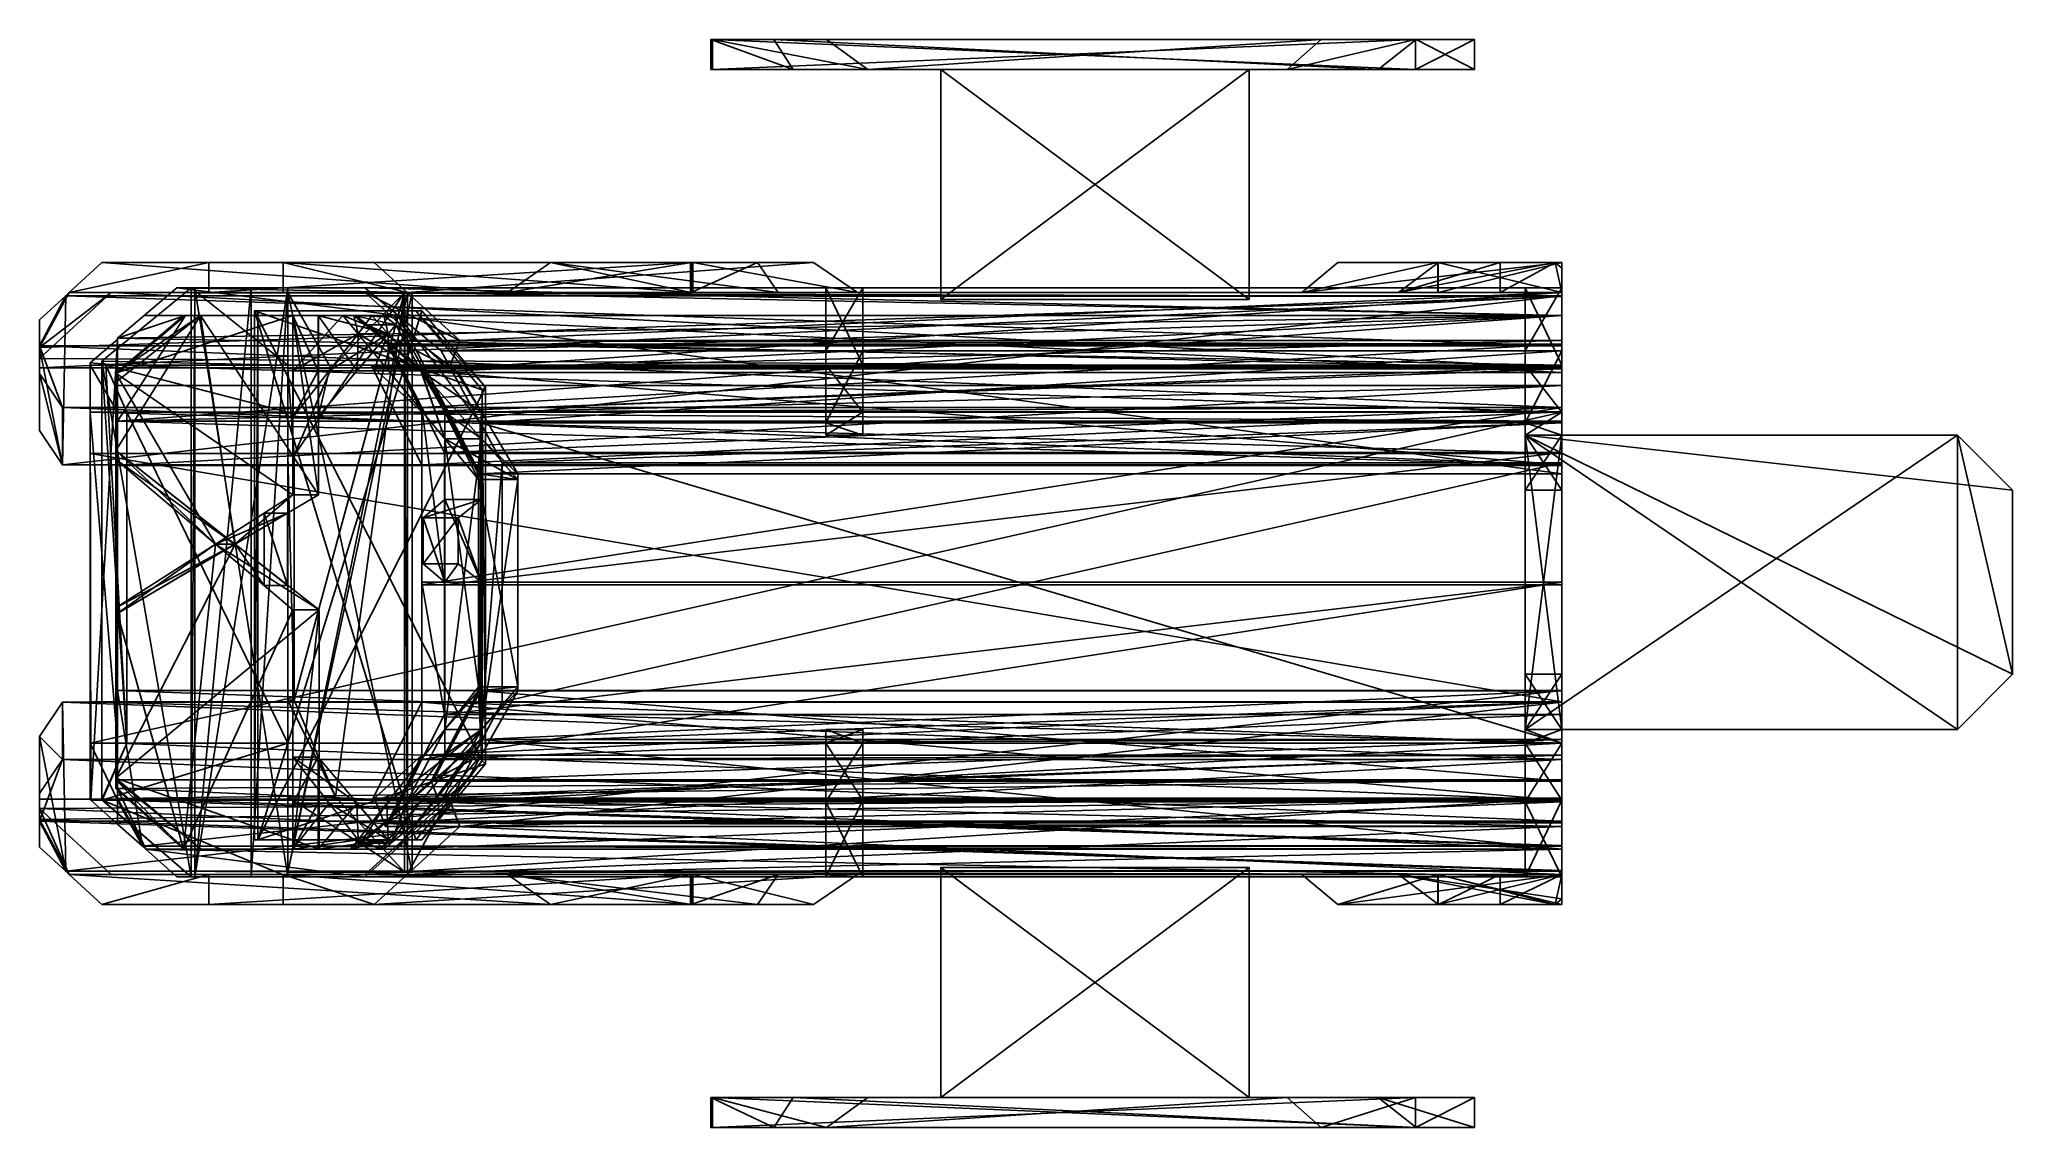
# Model space of a CAD drawing. Extents: x -398 to 460, y -241 to 232.
import ezdxf

# ---------------------------------------------------------------- set-up
doc = ezdxf.new("R2010")
doc.units = 0

msp = doc.modelspace()

# ---------------------------------------------------------------- meshes
at = {"layer": 'OBJECT000', "color": 50}
mesh = msp.add_polyface(dxfattribs=at)
corners = [(-6, 218.967285, -34), (128, 218.967285, -34), (128, 118.967285, -34), (-6, 118.967285, -34), (-6, 118.967285, -44), (128, 118.967285, -44), (128, 218.967285, -44), (-6, 218.967285, -44)]
mesh.append_faces([[corners[k] for k in face] for face in [(1, 3, 0), (5, 7, 4), (7, 3, 4), (1, 5, 2), (4, 2, 5), (0, 6, 1)]], dxfattribs={"vtx0": -1})
mesh.append_faces([[corners[k] for k in face] for face in [(1, 2, 3), (5, 6, 7), (7, 0, 3), (1, 6, 5), (4, 3, 2), (0, 7, 6)]], dxfattribs={"vtx2": -1})
at = {"layer": 'OBJECT001', "color": 50}
mesh = msp.add_polyface(dxfattribs=at)
corners = [(226, 231.999878, -14.600159), (200.442383, 231.999878, 13.833374), (-105.392548, 231.999878, 13.833374), (-105.999023, 231.999878, 13.276917), (-78.711029, 231.999878, -39.667419), (200.672852, 231.999878, -39.667419), (-70.293518, 218.967285, -55.999023), (184.171875, 218.967285, -55.999023), (-105.998993, 218.967285, 13.276855), (-105.392548, 218.967285, 13.833374), (200.442383, 218.967285, 13.833374), (226, 218.967285, -14.600159)]
mesh.append_faces([[corners[k] for k in face] for face in [(1, 5, 0), (4, 7, 5), (9, 6, 8), (9, 1, 10), (8, 2, 9), (6, 3, 8), (0, 10, 1), (5, 11, 0)]], dxfattribs={"vtx0": -1})
mesh.append_faces([[corners[k] for k in face] for face in [(1, 3, 4), (1, 4, 5), (9, 11, 7), (9, 7, 6)]], dxfattribs={"vtx0": -1, "vtx2": -1})
mesh.append_faces([[corners[k] for k in face] for face in [(1, 2, 3), (4, 6, 7), (9, 10, 11), (9, 2, 1), (8, 3, 2), (6, 4, 3), (0, 11, 10), (5, 7, 11)]], dxfattribs={"vtx2": -1})
at = {"layer": 'OBJECT002', "color": 50}
mesh = msp.add_polyface(dxfattribs=at)
corners = [(159.399597, 231.999878, 59.494568), (-55.707611, 231.999878, 59.494568), (-105.268829, 231.999878, 13.94751), (200.339844, 231.999878, 13.94751), (144.564087, 218.967285, 75.99939), (-37.750458, 218.967285, 75.99939), (200.339844, 218.967285, 13.94751), (-105.268829, 218.967285, 13.94751)]
mesh.append_faces([[corners[k] for k in face] for face in [(1, 3, 0), (5, 0, 4), (4, 7, 5), (2, 6, 3), (2, 5, 7), (4, 3, 6)]], dxfattribs={"vtx0": -1})
mesh.append_faces([[corners[k] for k in face] for face in [(1, 2, 3), (5, 1, 0), (4, 6, 7), (2, 7, 6), (2, 1, 5), (4, 0, 3)]], dxfattribs={"vtx2": -1})
at = {"layer": 'OBJECT003', "color": 50}
mesh = msp.add_polyface(dxfattribs=at)
corners = [(-114.642853, 134.967285, 13.357178), (-175.704102, 134.967285, -47.704163), (-85.719086, 134.967285, -47.704163), (-194.539917, 121.934692, -66.539917), (-76.796875, 121.934692, -66.539917), (-114.642853, 121.934692, 13.357178)]
mesh.append_faces([[corners[k] for k in face] for face in [(1, 2, 0), (4, 3, 5)]])
mesh.append_faces([[corners[k] for k in face] for face in [(1, 4, 2), (3, 0, 5), (2, 5, 0)]], dxfattribs={"vtx0": -1})
mesh.append_faces([[corners[k] for k in face] for face in [(1, 3, 4), (3, 1, 0), (2, 4, 5)]], dxfattribs={"vtx2": -1})
at = {"layer": 'OBJECT004', "color": 50}
mesh = msp.add_polyface(dxfattribs=at)
corners = [(-61.340881, 134.967285, 66.659119), (-252.389114, 134.967285, 66.659119), (-292, 134.967285, 14.131653), (-113.868347, 134.967285, 14.131653), (-42.301941, 121.934692, 85.698059), (-238.030426, 121.934692, 85.698059), (-292, 121.934692, 14.131653), (-113.868347, 121.934692, 14.131653)]
mesh.append_faces([[corners[k] for k in face] for face in [(1, 3, 0), (5, 0, 4), (2, 5, 6), (6, 4, 7), (2, 7, 3), (4, 3, 7)]], dxfattribs={"vtx0": -1})
mesh.append_faces([[corners[k] for k in face] for face in [(1, 2, 3), (5, 1, 0), (2, 1, 5), (6, 5, 4), (2, 6, 7), (4, 0, 3)]], dxfattribs={"vtx2": -1})
at = {"layer": 'OBJECT005', "color": 50}
mesh = msp.add_polyface(dxfattribs=at)
corners = [(-114.642853, 134.967285, 13.357117), (-114.947357, 134.967285, 14), (-324.360596, 134.967285, 14), (-370.891876, 134.967285, -47.704163), (-175.704132, 134.967285, -47.704163), (-385.09433, 121.934692, -66.539917), (-194.539886, 121.934692, -66.539917), (-324.359161, 121.934692, 14), (-114.947357, 121.934692, 14), (-114.642853, 121.934692, 13.357178)]
mesh.append_faces([[corners[k] for k in face] for face in [(1, 4, 0), (3, 6, 4), (5, 2, 7), (9, 7, 8), (7, 1, 8), (4, 9, 0), (8, 0, 9)]], dxfattribs={"vtx0": -1})
mesh.append_faces([[corners[k] for k in face] for face in [(1, 3, 4), (9, 5, 7)]], dxfattribs={"vtx0": -1, "vtx2": -1})
mesh.append_faces([[corners[k] for k in face] for face in [(1, 2, 3), (3, 5, 6), (5, 3, 2), (9, 6, 5), (7, 2, 1), (4, 6, 9), (8, 1, 0)]], dxfattribs={"vtx2": -1})
at = {"layer": 'OBJECT006', "color": 50}
mesh = msp.add_polyface(dxfattribs=at)
corners = [(264, 134.967285, 66.662537), (166.670105, 134.967285, 66.662537), (210.065186, 134.967285, 14.131653), (264, 134.967285, 14.131653), (264, 121.934692, 85.698059), (150.945068, 121.934692, 85.698059), (264, 121.934692, 14.131653), (210.065186, 121.934692, 14.131653)]
mesh.append_faces([[corners[k] for k in face] for face in [(1, 3, 0), (5, 0, 4), (4, 7, 5), (2, 6, 3), (4, 3, 6), (2, 5, 7)]], dxfattribs={"vtx0": -1})
mesh.append_faces([[corners[k] for k in face] for face in [(1, 2, 3), (5, 1, 0), (4, 6, 7), (2, 7, 6), (4, 0, 3), (2, 1, 5)]], dxfattribs={"vtx2": -1})
at = {"layer": 'OBJECT007', "color": 50}
mesh = msp.add_polyface(dxfattribs=at)
corners = [(237.263428, 134.967285, -18.793274), (210.417603, 134.967285, -47.704163), (261.146362, 134.967285, -47.704163), (264, 132.577881, -51.158569), (192.927246, 121.934692, -66.539917), (264, 121.934692, -66.539917), (237.263428, 121.934692, -18.793274), (264, 121.934692, -51.158569)]
mesh.append_faces([[corners[k] for k in face] for face in [(1, 2, 0), (5, 7, 3)]])
mesh.append_faces([[corners[k] for k in face] for face in [(2, 5, 3), (7, 4, 6), (2, 6, 0), (4, 0, 6)]], dxfattribs={"vtx0": -1})
mesh.append_faces([[corners[k] for k in face] for face in [(2, 4, 5), (2, 7, 6)]], dxfattribs={"vtx0": -1, "vtx2": -1})
mesh.append_faces([[corners[k] for k in face] for face in [(2, 1, 4), (7, 5, 4), (2, 3, 7), (4, 1, 0)]], dxfattribs={"vtx2": -1})
at = {"layer": 'OBJECT008', "color": 50}
mesh = msp.add_polyface(dxfattribs=at)
corners = [(210.173889, 134.967285, 14), (261.146912, 134.967285, -47.704163), (264, 134.967285, -47.704163), (264, 134.967285, 14), (264, 132.578247, -51.157898), (210.173889, 121.934692, 14), (264, 121.934692, 14), (264, 121.934692, -51.157898)]
mesh.append_faces([[corners[k] for k in face] for face in [(2, 1, 4), (6, 7, 5)]])
mesh.append_faces([[corners[k] for k in face] for face in [(1, 3, 0), (2, 6, 3), (5, 3, 6), (7, 0, 5)]], dxfattribs={"vtx0": -1})
mesh.append_faces([[corners[k] for k in face] for face in [(2, 7, 6), (7, 1, 0)]], dxfattribs={"vtx0": -1, "vtx2": -1})
mesh.append_faces([[corners[k] for k in face] for face in [(1, 2, 3), (2, 4, 7), (5, 0, 3), (7, 4, 1)]], dxfattribs={"vtx2": -1})
at = {"layer": 'OBJECT009', "color": 50}
mesh = msp.add_polyface(dxfattribs=at)
corners = [(264, 101.187134, 116), (-215.185547, 101.187134, 116), (-238.037155, 121.934692, 85.697266), (264, 121.934692, 85.697266), (-219.926056, 88.793579, 109.714233), (-256.436462, 121.934692, 61.29895), (264, 121.934692, 61.29895), (264, 88.793823, 109.714355)]
mesh.append_faces([[corners[k] for k in face] for face in [(1, 3, 0), (5, 1, 4), (2, 6, 3), (6, 4, 7), (4, 0, 7), (0, 6, 7)]], dxfattribs={"vtx0": -1})
mesh.append_faces([[corners[k] for k in face] for face in [(1, 2, 3), (5, 2, 1), (2, 5, 6), (6, 5, 4), (4, 1, 0), (0, 3, 6)]], dxfattribs={"vtx2": -1})
at = {"layer": 'OBJECT010', "color": 50}
mesh = msp.add_polyface(dxfattribs=at)
corners = [(264, 98.852661, -99.884216), (-398, 98.852661, -99.884216), (-398, 86.814575, -108), (-388, 71.981567, -118), (264, 71.981567, -118), (264, 120.594482, -68.481567), (-386.568787, 120.594482, -68.481567), (-398, 110.098999, -83.640045), (-398, 98.098999, -83.640381), (-388, 47.109863, -118), (264, 47.109863, -118), (-398, 61.949829, -108)]
mesh.append_faces([[corners[k] for k in face] for face in [(7, 6, 8)]])
mesh.append_faces([[corners[k] for k in face] for face in [(1, 4, 0), (6, 0, 5), (3, 10, 4), (11, 7, 8), (9, 5, 10), (0, 10, 5), (9, 2, 11)]], dxfattribs={"vtx0": -1})
mesh.append_faces([[corners[k] for k in face] for face in [(1, 3, 4), (6, 1, 0), (11, 1, 7), (9, 8, 6), (9, 6, 5)]], dxfattribs={"vtx0": -1, "vtx2": -1})
mesh.append_faces([[corners[k] for k in face] for face in [(1, 2, 3), (6, 7, 1), (3, 9, 10), (11, 2, 1), (9, 11, 8), (0, 4, 10), (9, 3, 2)]], dxfattribs={"vtx2": -1})
at = {"layer": 'OBJECT011', "color": 50}
mesh = msp.add_polyface(dxfattribs=at)
corners = [(264, 101.186646, 115.868408), (264, 99.585205, 118.207153), (-245.781693, 99.585205, 118.207153), (-247.545395, 101.186646, 115.868408), (264, 71.976563, 136.818237), (-231.751251, 71.976563, 136.818237), (-231.750793, 70.151123, 136.818237), (-252.288666, 88.793701, 109.583496), (264, 70.151123, 136.818237), (264, 88.793091, 109.58313)]
mesh.append_faces([[corners[k] for k in face] for face in [(1, 3, 0), (5, 1, 4), (6, 2, 5), (6, 4, 8), (6, 9, 7), (8, 0, 9), (3, 9, 0)]], dxfattribs={"vtx0": -1})
mesh.append_faces([[corners[k] for k in face] for face in [(6, 3, 2), (8, 1, 0)]], dxfattribs={"vtx0": -1, "vtx2": -1})
mesh.append_faces([[corners[k] for k in face] for face in [(1, 2, 3), (5, 2, 1), (6, 7, 3), (6, 5, 4), (6, 8, 9), (8, 4, 1), (3, 7, 9)]], dxfattribs={"vtx2": -1})
at = {"layer": 'OBJECT012', "color": 50}
mesh = msp.add_polyface(dxfattribs=at)
corners = [(264, -5.032715, 150), (-221.804977, -5.032715, 150), (-221.804977, 52.429688, 150), (264, 52.429688, 150), (-231.745636, 71.97937, 136.818237), (264, 71.97937, 136.818237), (-231.747498, -5.032715, 136.818237), (264, -5.032715, 136.818237)]
mesh.append_faces([[corners[k] for k in face] for face in [(1, 3, 0), (2, 5, 3), (4, 1, 6), (5, 6, 7), (3, 7, 0), (6, 0, 7)]], dxfattribs={"vtx0": -1})
mesh.append_faces([[corners[k] for k in face] for face in [(1, 2, 3), (2, 4, 5), (4, 2, 1), (5, 4, 6), (3, 5, 7), (6, 1, 0)]], dxfattribs={"vtx2": -1})
at = {"layer": 'OBJECT013', "color": 50}
mesh = msp.add_polyface(dxfattribs=at)
corners = [(-253.476089, 89.867065, 108), (-231.750381, 70.148682, 136.816406), (-231.750381, 47.131714, 136.816406), (264, 47.128906, 136.818237), (264, 70.148682, 136.818237), (264, 89.867554, 108)]
mesh.append_faces([[corners[k] for k in face] for face in [(1, 2, 0), (4, 5, 3)]])
mesh.append_faces([[corners[k] for k in face] for face in [(2, 4, 3), (1, 5, 4), (0, 3, 5)]], dxfattribs={"vtx0": -1})
mesh.append_faces([[corners[k] for k in face] for face in [(2, 1, 4), (1, 0, 5), (0, 2, 3)]], dxfattribs={"vtx2": -1})
at = {"layer": 'OBJECT014', "color": 50}
mesh = msp.add_polyface(dxfattribs=at)
corners = [(264, 121.934692, -66.554474), (-385.105011, 121.934692, -66.540466), (-386.553467, 120.603882, -68.460754), (264, 120.270142, -68.956299), (-398, 93.358765, -83.636719), (-398, 98.093994, -83.637756), (-366.859375, 121.934692, -42.352051), (-398, 89.214355, -89.626556), (264, 121.934692, -42.659424), (264, 89.27417, -89.86261)]
mesh.append_faces([[corners[k] for k in face] for face in [(5, 4, 7)]])
mesh.append_faces([[corners[k] for k in face] for face in [(1, 3, 0), (5, 6, 4), (6, 0, 8), (3, 7, 9), (9, 6, 8), (0, 9, 8)]], dxfattribs={"vtx0": -1})
mesh.append_faces([[corners[k] for k in face] for face in [(5, 1, 6), (3, 5, 7), (9, 4, 6)]], dxfattribs={"vtx0": -1, "vtx2": -1})
mesh.append_faces([[corners[k] for k in face] for face in [(1, 2, 3), (5, 2, 1), (6, 1, 0), (3, 2, 5), (9, 7, 4), (0, 3, 9)]], dxfattribs={"vtx2": -1})
at = {"layer": 'OBJECT015', "color": 50}
mesh = msp.add_polyface(dxfattribs=at)
corners = [(-236, 122, 2), (-236, 122, -28), (-236, -130, -28), (-236, -130, 2), (-290, 122, -28), (-290, 122, 2), (-290, -130, -28), (-290, -130, 2)]
mesh.append_faces([[corners[k] for k in face] for face in [(1, 3, 0), (1, 5, 4), (2, 7, 3), (0, 7, 5), (2, 4, 6), (6, 5, 7)]], dxfattribs={"vtx0": -1})
mesh.append_faces([[corners[k] for k in face] for face in [(1, 2, 3), (1, 0, 5), (2, 6, 7), (0, 3, 7), (2, 1, 4), (6, 4, 5)]], dxfattribs={"vtx2": -1})
at = {"layer": 'OBJECT016', "color": 50}
mesh = msp.add_polyface(dxfattribs=at)
corners = [(-287.262634, 51.125, -106), (-290, 51.125, -106), (-290, -55.1875, -106), (-287.262634, -55.1875, -106), (-290, 122, -30), (-239.262665, 122, -30), (-238, 122, -28), (-290, 122, -28), (-239.262604, -130, -30), (-290, -130, -30), (-290, -130, -28), (-238, -130, -28), (-290, 88.923218, -80.400787), (-271.094727, 88.923218, -80.400787), (-290, -97.277954, -77.495514), (-269.259827, -97.277954, -77.495514)]
mesh.append_faces([[corners[k] for k in face] for face in [(1, 3, 0), (5, 7, 4), (9, 11, 8), (13, 4, 12), (12, 0, 13), (2, 15, 3), (14, 8, 15), (10, 6, 11), (5, 11, 6), (9, 7, 10)]], dxfattribs={"vtx0": -1})
mesh.append_faces([[corners[k] for k in face] for face in [(5, 0, 3), (5, 3, 15), (5, 15, 8), (5, 8, 11), (9, 2, 1), (9, 1, 12), (9, 12, 4), (9, 4, 7)]], dxfattribs={"vtx0": -1, "vtx2": -1})
mesh.append_faces([[corners[k] for k in face] for face in [(1, 2, 3), (5, 6, 7), (9, 10, 11), (13, 5, 4), (12, 1, 0), (2, 14, 15), (14, 9, 8), (10, 7, 6), (5, 13, 0), (9, 14, 2)]], dxfattribs={"vtx2": -1})
at = {"layer": 'OBJECT017', "color": 50}
mesh = msp.add_polyface(dxfattribs=at)
corners = [(-332, 124, -42), (-290, 124, -42), (-290, 124, -40), (-330.37262, 124, -40), (-290, -132, -42), (-332.031067, -132, -42), (-330.403809, -132, -40), (-290, -132, -40), (-369.066864, 90.397217, -92.399696), (-290, 90.397217, -92.399696), (-370.843231, 92.173706, -89.735168), (-360, 70, -106), (-290, 70, -106), (-370.853699, -98.421509, -89.719482), (-370.668701, -98.762573, -89.492081), (-290, -98.762573, -89.492081), (-290, -74, -106), (-360, -74, -106)]
mesh.append_faces([[corners[k] for k in face] for face in [(1, 3, 0), (5, 7, 4), (9, 10, 8), (8, 12, 9), (14, 17, 13), (14, 4, 15), (6, 2, 7), (1, 7, 2), (5, 3, 6), (11, 16, 12), (17, 10, 13)]], dxfattribs={"vtx0": -1})
mesh.append_faces([[corners[k] for k in face] for face in [(9, 0, 10), (14, 16, 17), (1, 12, 16), (1, 16, 15), (1, 15, 4), (1, 4, 7), (5, 13, 10), (5, 10, 0), (5, 0, 3), (17, 8, 10)]], dxfattribs={"vtx0": -1, "vtx2": -1})
mesh.append_faces([[corners[k] for k in face] for face in [(1, 2, 3), (5, 6, 7), (9, 1, 0), (8, 11, 12), (14, 15, 16), (14, 5, 4), (6, 3, 2), (1, 9, 12), (5, 14, 13), (11, 17, 16), (17, 11, 8)]], dxfattribs={"vtx2": -1})
at = {"layer": 'OBJECT018', "color": 50}
mesh = msp.add_polyface(dxfattribs=at)
corners = [(-330.403473, 124, -40), (-290, 124, -40), (-290, 124, -10), (-306, 124, -10), (-290, -132, -40), (-330.403473, -132, -40), (-306, -132, -10), (-290, -132, -10)]
mesh.append_faces([[corners[k] for k in face] for face in [(1, 3, 0), (5, 7, 4), (6, 2, 7), (0, 4, 1), (1, 7, 2), (5, 3, 6)]], dxfattribs={"vtx0": -1})
mesh.append_faces([[corners[k] for k in face] for face in [(1, 2, 3), (5, 6, 7), (6, 3, 2), (0, 5, 4), (1, 4, 7), (5, 0, 3)]], dxfattribs={"vtx2": -1})
at = {"layer": 'OBJECT019', "color": 50}
mesh = msp.add_polyface(dxfattribs=at)
corners = [(-287.752502, -120, 21.37326), (-335.328979, -120, -39.174347), (-364.84375, -93.671753, -76.737343), (-364.84375, -15.060303, -76.741463), (-321.421661, 12.569946, -21.482315), (-287.74823, -16, 21.37326), (-364.84201, -89.862427, -82.174454), (-364.84201, -89.187256, -82.628235), (-364.84201, -18, -82.628235), (-276.380127, -120, 21.37326), (-327.884155, -120, -39.178192), (-364.459015, -89.860107, -82.177979), (-276.381165, -16, 21.37326), (-312.840637, 12.573242, -21.490845)]
mesh.append_faces([[corners[k] for k in face] for face in [(6, 11, 7)]])
mesh.append_faces([[corners[k] for k in face] for face in [(1, 5, 0), (2, 8, 3), (10, 0, 9), (6, 10, 11), (7, 13, 8), (0, 12, 9), (4, 12, 5), (3, 13, 4)]], dxfattribs={"vtx0": -1})
mesh.append_faces([[corners[k] for k in face] for face in [(1, 3, 4), (1, 4, 5), (2, 7, 8), (6, 1, 10), (7, 10, 9), (7, 9, 12), (7, 12, 13)]], dxfattribs={"vtx0": -1, "vtx2": -1})
mesh.append_faces([[corners[k] for k in face] for face in [(1, 2, 3), (2, 6, 7), (10, 1, 0), (6, 2, 1), (7, 11, 10), (0, 5, 12), (4, 13, 12), (3, 8, 13)]], dxfattribs={"vtx2": -1})
at = {"layer": 'OBJECT020', "color": 50}
mesh = msp.add_polyface(dxfattribs=at)
corners = [(-364.84375, 49.40979, -76.73851), (-364.84375, 86.921509, -76.73851), (-335.291321, 112, -39.127777), (-287.75296, 112, 21.37326), (-287.75296, 34, 21.37326), (-321.430725, 12.569214, -21.487701), (-364.84201, 53.337402, -82.624908), (-364.84201, 83, -82.625237), (-327.952576, 112, -39.142105), (-276.614014, 112, 21.37326), (-312.97229, 12.571289, -21.483627), (-276.614197, 34, 21.37326)]
mesh.append_faces([[corners[k] for k in face] for face in [(1, 5, 0), (7, 0, 6), (2, 9, 3), (1, 8, 2), (8, 11, 9), (3, 11, 4), (6, 5, 10), (4, 10, 5)]], dxfattribs={"vtx0": -1})
mesh.append_faces([[corners[k] for k in face] for face in [(1, 3, 4), (1, 4, 5), (8, 6, 10), (8, 10, 11)]], dxfattribs={"vtx0": -1, "vtx2": -1})
mesh.append_faces([[corners[k] for k in face] for face in [(1, 2, 3), (7, 1, 0), (2, 8, 9), (1, 7, 8), (8, 7, 6), (3, 9, 11), (6, 0, 5), (4, 11, 10)]], dxfattribs={"vtx2": -1})
at = {"layer": 'OBJECT021', "color": 50}
mesh = msp.add_polyface(dxfattribs=at)
corners = [(-300.323792, -5.332886, 5.37326), (-321.426331, 12.569214, -21.483032), (-300.323792, 26, 5.37326), (-290.180054, 26, 5.37326), (-312.959778, 12.569824, -21.479553), (-290.17807, -5.32959, 5.37326)]
mesh.append_faces([[corners[k] for k in face] for face in [(1, 2, 0), (4, 5, 3)]])
mesh.append_faces([[corners[k] for k in face] for face in [(4, 0, 5), (1, 3, 2), (2, 5, 0)]], dxfattribs={"vtx0": -1})
mesh.append_faces([[corners[k] for k in face] for face in [(4, 1, 0), (1, 4, 3), (2, 3, 5)]], dxfattribs={"vtx2": -1})
at = {"layer": 'OBJECT022', "color": 50}
mesh = msp.add_polyface(dxfattribs=at)
corners = [(-364.84375, -15.060425, -76.738449), (-364.84375, 49.40918, -76.738449), (-321.415771, 12.563843, -21.469589), (-364.84201, -18, -82.629738), (-364.84201, 53.342163, -82.629738), (-313.194214, 12.571899, -21.468933)]
mesh.append_faces([[corners[k] for k in face] for face in [(1, 2, 0), (4, 3, 5)]])
mesh.append_faces([[corners[k] for k in face] for face in [(4, 0, 3), (1, 5, 2), (3, 2, 5)]], dxfattribs={"vtx0": -1})
mesh.append_faces([[corners[k] for k in face] for face in [(4, 1, 0), (1, 4, 5), (3, 0, 2)]], dxfattribs={"vtx2": -1})
at = {"layer": 'OBJECT023', "color": 50}
mesh = msp.add_polyface(dxfattribs=at)
corners = [(-287.745117, 68, 21.373276), (-287.745117, 88, 21.373276), (-272.03009, 88, 41.373199), (-259.92804, 88, 41.373199), (-276.852051, 88, 21.373276), (-276.851074, 68, 21.373276)]
mesh.append_faces([[corners[k] for k in face] for face in [(1, 2, 0), (4, 5, 3)]])
mesh.append_faces([[corners[k] for k in face] for face in [(0, 4, 1), (1, 3, 2), (5, 2, 3)]], dxfattribs={"vtx0": -1})
mesh.append_faces([[corners[k] for k in face] for face in [(0, 5, 4), (1, 4, 3), (5, 0, 2)]], dxfattribs={"vtx2": -1})
at = {"layer": 'OBJECT024', "color": 50}
mesh = msp.add_polyface(dxfattribs=at)
corners = [(-246.227692, 88, 74.213867), (-272.033112, 88, 41.37323), (-259.461121, 104, 57.373352), (-246.381332, 104, 57.373352), (-259.920349, 88, 41.373245), (-232.13089, 88, 74.213867)]
mesh.append_faces([[corners[k] for k in face] for face in [(1, 2, 0), (4, 5, 3)]])
mesh.append_faces([[corners[k] for k in face] for face in [(4, 0, 5), (1, 3, 2), (2, 5, 0)]], dxfattribs={"vtx0": -1})
mesh.append_faces([[corners[k] for k in face] for face in [(4, 1, 0), (1, 4, 3), (2, 3, 5)]], dxfattribs={"vtx2": -1})
at = {"layer": 'OBJECT025', "color": 50}
mesh = msp.add_polyface(dxfattribs=at)
corners = [(-272.037048, 88, 41.37323), (-287.752075, 88, 21.37326), (-287.752075, 112, 21.37326), (-266.085083, 112, 48.948074), (-259.465393, 104, 57.372665), (-276.840973, 112, 21.37326), (-253.505829, 112, 48.948074), (-276.84024, 88, 21.37326), (-259.915283, 88, 41.37323), (-246.37645, 104, 57.372665)]
mesh.append_faces([[corners[k] for k in face] for face in [(1, 4, 0), (2, 6, 3), (5, 9, 6), (2, 7, 5), (7, 0, 8), (4, 8, 0), (3, 9, 4)]], dxfattribs={"vtx0": -1})
mesh.append_faces([[corners[k] for k in face] for face in [(1, 3, 4), (5, 8, 9)]], dxfattribs={"vtx0": -1, "vtx2": -1})
mesh.append_faces([[corners[k] for k in face] for face in [(1, 2, 3), (2, 5, 6), (5, 7, 8), (2, 1, 7), (7, 1, 0), (4, 9, 8), (3, 6, 9)]], dxfattribs={"vtx2": -1})
at = {"layer": 'OBJECT026', "color": 50}
mesh = msp.add_polyface(dxfattribs=at)
corners = [(-256.338745, 107.980225, 61.347153), (-232.082474, 88, 92.226563), (-246.228683, 88, 74.213867), (-259.461487, 104, 57.372925), (-243.018707, 107.980957, 61.347931), (-216.893478, 88, 92.226563), (-246.383194, 104, 57.372925), (-232.130341, 88, 74.213867)]
mesh.append_faces([[corners[k] for k in face] for face in [(1, 3, 0), (0, 5, 1), (4, 7, 5), (1, 7, 2), (0, 6, 4), (6, 2, 7)]], dxfattribs={"vtx0": -1})
mesh.append_faces([[corners[k] for k in face] for face in [(1, 2, 3), (0, 4, 5), (4, 6, 7), (1, 5, 7), (0, 3, 6), (6, 3, 2)]], dxfattribs={"vtx2": -1})
at = {"layer": 'OBJECT027', "color": 50}
mesh = msp.add_polyface(dxfattribs=at)
corners = [(-246.229904, 88, 74.212921), (-232.078812, 88, 92.226563), (-231.072281, 87.171509, 93.503235), (-221.742935, 70.021606, 105.373566), (-221.741501, 58.400146, 105.373566), (-215.827499, 87.169434, 93.504822), (-205.781006, 70.021851, 105.373566), (-216.915283, 88, 92.226563), (-205.7836, 58.400146, 105.373566), (-232.162704, 88, 74.212921)]
mesh.append_faces([[corners[k] for k in face] for face in [(1, 4, 0), (2, 6, 3), (1, 5, 2), (6, 9, 8), (0, 7, 1), (3, 8, 4), (4, 9, 0)]], dxfattribs={"vtx0": -1})
mesh.append_faces([[corners[k] for k in face] for face in [(1, 3, 4), (6, 7, 9)]], dxfattribs={"vtx0": -1, "vtx2": -1})
mesh.append_faces([[corners[k] for k in face] for face in [(1, 2, 3), (2, 5, 6), (1, 7, 5), (6, 5, 7), (0, 9, 7), (3, 6, 8), (4, 8, 9)]], dxfattribs={"vtx2": -1})
at = {"layer": 'OBJECT028', "color": 50}
mesh = msp.add_polyface(dxfattribs=at)
corners = [(-207.106735, 40.698608, 124), (-207.104736, -49.369507, 124), (-221.739868, -68, 105.373566), (-221.742676, 58.400146, 105.373566), (-190.01709, 40.700073, 123.998566), (-190, -49.371704, 123.998566), (-205.780045, 58.400146, 105.373566), (-205.756042, -68, 105.373566)]
mesh.append_faces([[corners[k] for k in face] for face in [(1, 3, 0), (0, 5, 1), (7, 4, 6), (1, 7, 2), (2, 6, 3), (3, 4, 0)]], dxfattribs={"vtx0": -1})
mesh.append_faces([[corners[k] for k in face] for face in [(1, 2, 3), (0, 4, 5), (7, 5, 4), (1, 5, 7), (2, 7, 6), (3, 6, 4)]], dxfattribs={"vtx2": -1})
at = {"layer": 'OBJECT029', "color": 50}
mesh = msp.add_polyface(dxfattribs=at)
corners = [(-221.744949, 32, 105.373566), (-221.744949, -4, 105.373566), (-231.172958, 4, 93.37326), (-231.172958, 24, 93.37326), (-215.920288, 4, 93.37326), (-205.76326, -4, 105.373566), (-205.770264, 32, 105.373566), (-215.924179, 24, 93.37326)]
mesh.append_faces([[corners[k] for k in face] for face in [(1, 3, 0), (5, 7, 4), (0, 5, 1), (4, 1, 5), (3, 6, 0), (2, 7, 3)]], dxfattribs={"vtx0": -1})
mesh.append_faces([[corners[k] for k in face] for face in [(1, 2, 3), (5, 6, 7), (0, 6, 5), (4, 2, 1), (3, 7, 6), (2, 4, 7)]], dxfattribs={"vtx2": -1})
at = {"layer": 'OBJECT030', "color": 50}
mesh = msp.add_polyface(dxfattribs=at)
corners = [(-227.721207, -90.477661, 97.76416), (-238.529785, -100, 84.009521), (-246.887955, -100, 73.37326), (-221.741821, -68, 105.373566), (-221.741714, -79.060547, 105.373566), (-212.197357, -90.477173, 97.765015), (-223.827347, -100, 84.009644), (-205.778381, -79.059204, 105.373566), (-232.837601, -100, 73.37326), (-205.804077, -68, 105.373566)]
mesh.append_faces([[corners[k] for k in face] for face in [(1, 4, 0), (0, 6, 1), (0, 7, 5), (6, 9, 8), (1, 8, 2), (2, 9, 3), (4, 9, 7)]], dxfattribs={"vtx0": -1})
mesh.append_faces([[corners[k] for k in face] for face in [(1, 3, 4), (6, 7, 9)]], dxfattribs={"vtx0": -1, "vtx2": -1})
mesh.append_faces([[corners[k] for k in face] for face in [(1, 2, 3), (0, 5, 6), (0, 4, 7), (6, 5, 7), (1, 6, 8), (2, 8, 9), (4, 3, 9)]], dxfattribs={"vtx2": -1})
at = {"layer": 'OBJECT031', "color": 50}
mesh = msp.add_polyface(dxfattribs=at)
corners = [(-207.109055, -49.36853, 124), (-207.109055, -51.128784, 124), (-221.744171, -79.070923, 105.373566), (-221.744171, -68, 105.373566), (-190, -51.128784, 123.998566), (-190, -49.369995, 123.998566), (-205.757019, -79.068604, 105.373566), (-205.759064, -68, 105.373566)]
mesh.append_faces([[corners[k] for k in face] for face in [(1, 3, 0), (1, 5, 4), (1, 6, 2), (4, 7, 6), (0, 7, 5), (2, 7, 3)]], dxfattribs={"vtx0": -1})
mesh.append_faces([[corners[k] for k in face] for face in [(1, 2, 3), (1, 0, 5), (1, 4, 6), (4, 5, 7), (0, 3, 7), (2, 6, 7)]], dxfattribs={"vtx2": -1})
at = {"layer": 'OBJECT032', "color": 50}
mesh = msp.add_polyface(dxfattribs=at)
corners = [(-262.608459, -120, 53.373291), (-287.752441, -120, 21.37326), (-287.752441, -100, 21.37326), (-272.037445, -100, 41.373291), (-259.465454, -116, 57.373291), (-249.758026, -120, 53.373291), (-276.83905, -120, 21.37326), (-276.841614, -100, 21.37326), (-246.373047, -116, 57.373291), (-259.915955, -100, 41.373291)]
mesh.append_faces([[corners[k] for k in face] for face in [(1, 4, 0), (6, 0, 5), (6, 9, 7), (1, 7, 2), (3, 8, 4), (2, 9, 3), (5, 4, 8)]], dxfattribs={"vtx0": -1})
mesh.append_faces([[corners[k] for k in face] for face in [(1, 3, 4), (6, 8, 9)]], dxfattribs={"vtx0": -1, "vtx2": -1})
mesh.append_faces([[corners[k] for k in face] for face in [(1, 2, 3), (6, 1, 0), (6, 5, 8), (1, 6, 7), (3, 9, 8), (2, 7, 9), (5, 0, 4)]], dxfattribs={"vtx2": -1})
at = {"layer": 'OBJECT033', "color": 50}
mesh = msp.add_polyface(dxfattribs=at)
corners = [(-259.46106, -116, 57.372742), (-272.033081, -100, 41.372223), (-246.887939, -100, 73.37326), (-232.841949, -100, 73.37326), (-259.919495, -100, 41.374619), (-246.378708, -116, 57.373932)]
mesh.append_faces([[corners[k] for k in face] for face in [(1, 2, 0), (4, 5, 3)]])
mesh.append_faces([[corners[k] for k in face] for face in [(4, 0, 5), (1, 3, 2), (2, 5, 0)]], dxfattribs={"vtx0": -1})
mesh.append_faces([[corners[k] for k in face] for face in [(4, 1, 0), (1, 4, 3), (2, 3, 5)]], dxfattribs={"vtx2": -1})
at = {"layer": 'OBJECT034', "color": 50}
mesh = msp.add_polyface(dxfattribs=at)
corners = [(-287.752686, -100, 21.373276), (-287.752686, -80, 21.373276), (-272.037262, -100, 41.373886), (-259.917145, -100, 41.370834), (-276.844177, -80, 21.373276), (-276.841187, -100, 21.373276)]
mesh.append_faces([[corners[k] for k in face] for face in [(1, 2, 0), (4, 5, 3)]])
mesh.append_faces([[corners[k] for k in face] for face in [(0, 4, 1), (1, 3, 2), (5, 2, 3)]], dxfattribs={"vtx0": -1})
mesh.append_faces([[corners[k] for k in face] for face in [(0, 5, 4), (1, 4, 3), (5, 0, 2)]], dxfattribs={"vtx2": -1})
at = {"layer": 'OBJECT035', "color": 50}
mesh = msp.add_polyface(dxfattribs=at)
corners = [(-221.740082, 58.400024, 105.373566), (-221.740082, 70.019531, 105.373566), (-207.10495, 43.117432, 124), (-207.10495, 40.698608, 124), (-190.015991, 43.120728, 123.998566), (-190.015991, 40.699951, 123.998566), (-205.783005, 70.019897, 105.373566), (-205.783951, 58.400024, 105.373566)]
mesh.append_faces([[corners[k] for k in face] for face in [(1, 3, 0), (2, 5, 3), (2, 6, 4), (4, 7, 5), (1, 7, 6), (3, 7, 0)]], dxfattribs={"vtx0": -1})
mesh.append_faces([[corners[k] for k in face] for face in [(1, 2, 3), (2, 4, 5), (2, 1, 6), (4, 6, 7), (1, 0, 7), (3, 5, 7)]], dxfattribs={"vtx2": -1})
at = {"layer": 'OBJECT036', "color": 50}
mesh = msp.add_polyface(dxfattribs=at)
corners = [(-266.082275, 112, 48.948135), (-261.223572, 112, 55.130219), (-256.338623, 107.980835, 61.34819), (-259.465271, 104, 57.372391), (-253.507797, 112, 48.948135), (-248.27829, 112, 55.129028), (-243.016052, 107.979736, 61.347122), (-246.379333, 104, 57.37236)]
mesh.append_faces([[corners[k] for k in face] for face in [(1, 3, 0), (0, 5, 1), (1, 6, 2), (5, 7, 6), (2, 7, 3), (4, 3, 7)]], dxfattribs={"vtx0": -1})
mesh.append_faces([[corners[k] for k in face] for face in [(1, 2, 3), (0, 4, 5), (1, 5, 6), (5, 4, 7), (2, 6, 7), (4, 0, 3)]], dxfattribs={"vtx2": -1})
at = {"layer": 'OBJECT037', "color": 50}
mesh = msp.add_polyface(dxfattribs=at)
corners = [(-238.531967, -100, 84.011475), (-258.328003, -117.438843, 58.817368), (-259.462158, -116, 57.374054), (-246.891159, -100, 73.37326), (-223.837204, -100, 84.012939), (-245.156281, -117.439453, 58.817932), (-246.377808, -116, 57.374023), (-232.840317, -100, 73.37326)]
mesh.append_faces([[corners[k] for k in face] for face in [(1, 3, 0), (5, 0, 4), (5, 7, 6), (1, 6, 2), (3, 4, 0), (2, 7, 3)]], dxfattribs={"vtx0": -1})
mesh.append_faces([[corners[k] for k in face] for face in [(1, 2, 3), (5, 1, 0), (5, 4, 7), (1, 5, 6), (3, 7, 4), (2, 6, 7)]], dxfattribs={"vtx2": -1})
at = {"layer": 'OBJECT038', "color": 50}
mesh = msp.add_polyface(dxfattribs=at)
corners = [(-258.332275, -117.439819, 58.817413), (-261.237244, -120, 55.121368), (-262.610107, -120, 53.373291), (-259.465179, -116, 57.373215), (-248.278946, -120, 55.121964), (-249.758987, -120, 53.373291), (-245.152588, -117.439331, 58.816956), (-246.376434, -116, 57.37323)]
mesh.append_faces([[corners[k] for k in face] for face in [(1, 3, 0), (1, 5, 2), (4, 0, 6), (4, 7, 5), (3, 6, 0), (2, 7, 3)]], dxfattribs={"vtx0": -1})
mesh.append_faces([[corners[k] for k in face] for face in [(1, 2, 3), (1, 4, 5), (4, 1, 0), (4, 6, 7), (3, 7, 6), (2, 5, 7)]], dxfattribs={"vtx2": -1})
at = {"layer": 'OBJECT039', "color": 50}
mesh = msp.add_polyface(dxfattribs=at)
corners = [(-205.530014, -81.606812, 114.254822), (-205.530014, 79.607788, 114.254822), (-204, 80.89917, 112.97049), (-204, -82.897095, 112.97049), (-304.518036, 114, -3.715454), (-304.518036, -116, -3.715454), (-302.987854, -116, -5.000397), (-302.987854, 114, -5.000397), (-234.391922, 114, 79.860626), (-234.390625, -116, 79.862183), (-231.776077, -116, 79.868195), (-231.776443, 114, 79.867737)]
mesh.append_faces([[corners[k] for k in face] for face in [(1, 3, 0), (5, 7, 4), (4, 9, 5), (6, 11, 7), (7, 8, 4), (5, 10, 6), (0, 10, 9), (2, 8, 11)]], dxfattribs={"vtx0": -1})
mesh.append_faces([[corners[k] for k in face] for face in [(4, 1, 0), (4, 0, 9), (6, 3, 2), (6, 2, 11)]], dxfattribs={"vtx0": -1, "vtx2": -1})
mesh.append_faces([[corners[k] for k in face] for face in [(1, 2, 3), (5, 6, 7), (4, 8, 1), (6, 10, 3), (7, 11, 8), (5, 9, 10), (0, 3, 10), (2, 1, 8)]], dxfattribs={"vtx2": -1})
at = {"layer": 'OBJECT040', "color": 50}
mesh = msp.add_polyface(dxfattribs=at)
corners = [(264, -56, 137.998566), (-196.856812, -56, 137.998566), (-196.856812, 48, 137.998566), (264, 48, 137.998566), (264, -74, 125.998566), (-206.285385, -74, 125.998566), (-206.283646, 65.331543, 125.998566), (264, 65.331543, 125.998566)]
mesh.append_faces([[corners[k] for k in face] for face in [(1, 3, 0), (5, 0, 4), (2, 7, 3), (2, 5, 6), (6, 4, 7), (0, 7, 4)]], dxfattribs={"vtx0": -1})
mesh.append_faces([[corners[k] for k in face] for face in [(1, 2, 3), (5, 1, 0), (2, 6, 7), (2, 1, 5), (6, 5, 4), (0, 3, 7)]], dxfattribs={"vtx2": -1})
at = {"layer": 'OBJECT041', "color": 50}
mesh = msp.add_polyface(dxfattribs=at)
corners = [(264, 52, -118.001434), (-376, 52, -118.001434), (-376, -56, -118.001434), (264, -56, -118.001434), (-376, -74, -106.001434), (-376, 70, -106.001434), (264, 70, -106.001434), (264, -74, -106.001434)]
mesh.append_faces([[corners[k] for k in face] for face in [(1, 3, 0), (2, 5, 4), (5, 0, 6), (2, 7, 3), (4, 6, 7), (0, 7, 6)]], dxfattribs={"vtx0": -1})
mesh.append_faces([[corners[k] for k in face] for face in [(1, 2, 3), (2, 1, 5), (5, 1, 0), (2, 4, 7), (4, 5, 6), (0, 3, 7)]], dxfattribs={"vtx2": -1})
at = {"layer": 'OBJECT042', "color": 50}
mesh = msp.add_polyface(dxfattribs=at)
corners = [(-376, -98, -90.00174), (-376, -74, -106.001434), (-376, 70, -106.001434), (-376, 90.401733, -92.396446), (-376, 91.474854, -90.789642), (-364, 101.615967, -75.601021), (-364, 90.398071, -92.398643), (-364, 70, -106.001434), (-364, -74, -106.001434), (-375.601654, -98.761719, -89.492973), (-364, -98.759766, -89.494286), (-364, -109.089844, -74.724838)]
mesh.append_faces([[corners[k] for k in face] for face in [(9, 11, 10)]])
mesh.append_faces([[corners[k] for k in face] for face in [(1, 4, 0), (4, 6, 5), (3, 7, 6), (1, 10, 8), (9, 5, 11), (2, 8, 7), (6, 11, 5)]], dxfattribs={"vtx0": -1})
mesh.append_faces([[corners[k] for k in face] for face in [(1, 3, 4), (1, 9, 10), (9, 4, 5), (6, 8, 10), (6, 10, 11)]], dxfattribs={"vtx0": -1, "vtx2": -1})
mesh.append_faces([[corners[k] for k in face] for face in [(1, 2, 3), (4, 3, 6), (3, 2, 7), (1, 0, 9), (9, 0, 4), (2, 1, 8), (6, 7, 8)]], dxfattribs={"vtx2": -1})
at = {"layer": 'OBJECT043', "color": 50}
mesh = msp.add_polyface(dxfattribs=at)
corners = [(-338.285217, 124, -42.00177), (264, 124, -42.00177), (264, 124, 61.998383), (-256.569702, 124, 61.998383), (-242, 112, 80.541687), (264, 112, 80.541687), (-352.431702, 112, -60.004913), (264, 112, -60.004913)]
mesh.append_faces([[corners[k] for k in face] for face in [(1, 3, 0), (3, 5, 4), (0, 7, 1), (0, 4, 6), (6, 5, 7), (2, 7, 5)]], dxfattribs={"vtx0": -1})
mesh.append_faces([[corners[k] for k in face] for face in [(1, 2, 3), (3, 2, 5), (0, 6, 7), (0, 3, 4), (6, 4, 5), (2, 1, 7)]], dxfattribs={"vtx2": -1})
at = {"layer": 'OBJECT044', "color": 50}
mesh = msp.add_polyface(dxfattribs=at)
corners = [(264, -132, -42.001709), (-338.285217, -132, -42.001709), (-256.5672, -132, 61.998352), (264, -132, 61.998352), (-242.950775, -120, 79.330536), (264, -120, 79.330536), (264, -120, -59.148285), (-351.757294, -120, -59.148285)]
mesh.append_faces([[corners[k] for k in face] for face in [(1, 3, 0), (2, 5, 3), (7, 0, 6), (2, 7, 4), (6, 4, 7), (0, 5, 6)]], dxfattribs={"vtx0": -1})
mesh.append_faces([[corners[k] for k in face] for face in [(1, 2, 3), (2, 4, 5), (7, 1, 0), (2, 1, 7), (6, 5, 4), (0, 3, 5)]], dxfattribs={"vtx2": -1})
at = {"layer": 'OBJECT045', "color": 50}
mesh = msp.add_polyface(dxfattribs=at)
corners = [(264, -120, 79.332825), (-242.95314, -120, 79.332825), (-219.59967, -99.4198, 109.054504), (264, -99.4198, 109.054504), (-206.285141, -74, 125.998566), (264, -74, 125.998566), (-260.404785, -120, 57.123932), (-206.287308, -72.319946, 125.998566), (264, -72.319946, 125.998566), (264, -120, 57.123932)]
mesh.append_faces([[corners[k] for k in face] for face in [(1, 3, 0), (2, 5, 3), (1, 4, 2), (4, 8, 5), (6, 0, 9), (7, 9, 8), (0, 8, 9)]], dxfattribs={"vtx0": -1})
mesh.append_faces([[corners[k] for k in face] for face in [(1, 7, 4), (0, 5, 8)]], dxfattribs={"vtx0": -1, "vtx2": -1})
mesh.append_faces([[corners[k] for k in face] for face in [(1, 2, 3), (2, 4, 5), (1, 6, 7), (4, 7, 8), (6, 1, 0), (7, 6, 9), (0, 3, 5)]], dxfattribs={"vtx2": -1})
at = {"layer": 'OBJECT046', "color": 50}
mesh = msp.add_polyface(dxfattribs=at)
corners = [(-206.284622, -51.117798, 126), (-206.284622, -72.318359, 126), (-226.897629, -90.480225, 99.76593), (264, -72.320801, 125.998566), (264, -51.119995, 125.998566), (264, -90.477905, 99.767426)]
mesh.append_faces([[corners[k] for k in face] for face in [(1, 2, 0), (3, 4, 5)]])
mesh.append_faces([[corners[k] for k in face] for face in [(1, 4, 3), (2, 3, 5), (0, 5, 4)]], dxfattribs={"vtx0": -1})
mesh.append_faces([[corners[k] for k in face] for face in [(1, 0, 4), (2, 1, 3), (0, 2, 5)]], dxfattribs={"vtx2": -1})
at = {"layer": 'OBJECT047', "color": 50}
mesh = msp.add_polyface(dxfattribs=at)
corners = [(264, 65.32959, 125.998566), (-206.305405, 65.32959, 125.998566), (-223.284317, 96.588989, 104.362976), (264, 96.588989, 104.362976), (-242, 112, 80.544067), (264, 112, 80.544067), (-243.754028, 112, 78.311737), (-206.330933, 43.119995, 125.998566), (264, 43.119995, 125.998566), (264, 112, 78.311737)]
mesh.append_faces([[corners[k] for k in face] for face in [(1, 3, 0), (2, 5, 3), (4, 7, 6), (7, 0, 8), (4, 9, 5), (6, 8, 9), (0, 9, 8)]], dxfattribs={"vtx0": -1})
mesh.append_faces([[corners[k] for k in face] for face in [(4, 1, 7), (0, 5, 9)]], dxfattribs={"vtx0": -1, "vtx2": -1})
mesh.append_faces([[corners[k] for k in face] for face in [(1, 2, 3), (2, 4, 5), (4, 2, 1), (7, 1, 0), (4, 6, 9), (6, 7, 8), (0, 3, 5)]], dxfattribs={"vtx2": -1})
at = {"layer": 'OBJECT048', "color": 50}
mesh = msp.add_polyface(dxfattribs=at)
corners = [(-260.396027, 112, 57.127991), (-243.752792, 112, 78.311371), (-230.241669, 87.166138, 95.50528), (264, 112, 57.127991), (264, 112, 78.311401), (264, 87.165039, 95.507111)]
mesh.append_faces([[corners[k] for k in face] for face in [(1, 2, 0), (4, 3, 5)]])
mesh.append_faces([[corners[k] for k in face] for face in [(0, 4, 1), (2, 4, 5), (0, 5, 3)]], dxfattribs={"vtx0": -1})
mesh.append_faces([[corners[k] for k in face] for face in [(0, 3, 4), (2, 1, 4), (0, 2, 5)]], dxfattribs={"vtx2": -1})
at = {"layer": 'OBJECT049', "color": 50}
mesh = msp.add_polyface(dxfattribs=at)
corners = [(-352.433807, 112, -60.00293), (-364, 102.184204, -74.724213), (-364, 90.390259, -92.411743), (264, 90.373413, -92.415947), (264, 112, -59.982285), (-364, 70, -106.001434), (264, 69.989868, -106.001434), (-364, 86.941772, -74.724861), (-334.469299, 112, -37.138626), (-364, 66.090088, -106.001434), (264, 66.090088, -106.001434), (264, 112, -37.138626)]
mesh.append_faces([[corners[k] for k in face] for face in [(1, 4, 0), (2, 6, 3), (1, 8, 7), (5, 10, 6), (5, 7, 9), (0, 11, 8), (9, 11, 10), (3, 11, 4)]], dxfattribs={"vtx0": -1})
mesh.append_faces([[corners[k] for k in face] for face in [(1, 3, 4), (5, 1, 7), (9, 8, 11), (3, 10, 11)]], dxfattribs={"vtx0": -1, "vtx2": -1})
mesh.append_faces([[corners[k] for k in face] for face in [(1, 2, 3), (2, 5, 6), (1, 0, 8), (5, 9, 10), (5, 2, 1), (0, 4, 11), (9, 7, 8), (3, 6, 10)]], dxfattribs={"vtx2": -1})
at = {"layer": 'OBJECT050', "color": 50}
mesh = msp.add_polyface(dxfattribs=at)
corners = [(264, 66.090942, -106.001434), (-364, 66.090942, -106.001434), (-364, 46.75, -106.001434), (264, 46.75, -106.001434), (-364, 81.561768, -82.793289), (264, 81.56311, -82.792412)]
mesh.append_faces([[corners[k] for k in face] for face in [(1, 4, 2), (0, 3, 5)]])
mesh.append_faces([[corners[k] for k in face] for face in [(1, 3, 0), (1, 5, 4), (2, 5, 3)]], dxfattribs={"vtx0": -1})
mesh.append_faces([[corners[k] for k in face] for face in [(1, 2, 3), (1, 0, 5), (2, 4, 5)]], dxfattribs={"vtx2": -1})
at = {"layer": 'OBJECT051', "color": 50}
mesh = msp.add_polyface(dxfattribs=at)
corners = [(264, -74, -106.001434), (-364, -74, -106.001434), (-364, -98.753296, -89.5009), (264, -98.753296, -89.5009), (-364, -109.104126, -74.720123), (-353.148834, -118.774292, -60.910004), (264, -118.774292, -60.910004), (-364, -98.042725, -74.723778), (264, -51.101318, -106.001434), (-364, -51.101318, -106.001434)]
mesh.append_faces([[corners[k] for k in face] for face in [(4, 7, 5)]])
mesh.append_faces([[corners[k] for k in face] for face in [(1, 3, 0), (2, 6, 3), (9, 0, 8), (2, 7, 4), (5, 8, 6), (0, 6, 8)]], dxfattribs={"vtx0": -1})
mesh.append_faces([[corners[k] for k in face] for face in [(2, 5, 6), (2, 9, 7), (5, 9, 8)]], dxfattribs={"vtx0": -1, "vtx2": -1})
mesh.append_faces([[corners[k] for k in face] for face in [(1, 2, 3), (2, 4, 5), (9, 1, 0), (2, 1, 9), (5, 7, 9), (0, 3, 6)]], dxfattribs={"vtx2": -1})
at = {"layer": 'OBJECT052', "color": 50}
mesh = msp.add_polyface(dxfattribs=at)
corners = [(264, -118.453857, -61.367188), (-353.143311, -118.767944, -60.906281), (-351.761841, -120, -59.148499), (264, -120, -59.161163), (-334.456573, -120, -37.126373), (-364, -98.051514, -74.717636), (-364, -93.686401, -74.71666), (-364, -89.865723, -80.176765), (264, -120, -37.415283), (264, -89.929443, -80.389008)]
mesh.append_faces([[corners[k] for k in face] for face in [(5, 7, 6)]])
mesh.append_faces([[corners[k] for k in face] for face in [(1, 3, 0), (2, 6, 4), (2, 8, 3), (5, 9, 7), (6, 8, 4), (0, 8, 9)]], dxfattribs={"vtx0": -1})
mesh.append_faces([[corners[k] for k in face] for face in [(2, 5, 6), (5, 0, 9), (6, 9, 8)]], dxfattribs={"vtx0": -1, "vtx2": -1})
mesh.append_faces([[corners[k] for k in face] for face in [(1, 2, 3), (2, 1, 5), (2, 4, 8), (5, 1, 0), (6, 7, 9), (0, 3, 8)]], dxfattribs={"vtx2": -1})
at = {"layer": 'OBJECT053', "color": 50}
mesh = msp.add_polyface(dxfattribs=at)
corners = [(-85.719086, -144, -47.704163), (-175.704102, -144, -47.704163), (-114.642853, -144, 13.357178), (-76.796875, -130.967407, -66.539917), (-194.539917, -130.967407, -66.539917), (-114.642853, -130.967407, 13.357178)]
mesh.append_faces([[corners[k] for k in face] for face in [(1, 2, 0), (3, 5, 4)]])
mesh.append_faces([[corners[k] for k in face] for face in [(4, 0, 3), (1, 5, 2), (3, 2, 5)]], dxfattribs={"vtx0": -1})
mesh.append_faces([[corners[k] for k in face] for face in [(4, 1, 0), (1, 4, 5), (3, 0, 2)]], dxfattribs={"vtx2": -1})
at = {"layer": 'OBJECT054', "color": 50}
mesh = msp.add_polyface(dxfattribs=at)
corners = [(-113.868347, -144, 14.131653), (-292, -144, 14.131653), (-252.389114, -144, 66.659119), (-61.340881, -144, 66.659119), (-238.030426, -130.967407, 85.698059), (-42.301941, -130.967407, 85.698059), (-292, -130.967407, 14.131653), (-113.868347, -130.967407, 14.131653)]
mesh.append_faces([[corners[k] for k in face] for face in [(1, 3, 0), (2, 5, 3), (2, 6, 4), (4, 7, 5), (6, 0, 7), (3, 7, 0)]], dxfattribs={"vtx0": -1})
mesh.append_faces([[corners[k] for k in face] for face in [(1, 2, 3), (2, 4, 5), (2, 1, 6), (4, 6, 7), (6, 1, 0), (3, 5, 7)]], dxfattribs={"vtx2": -1})
at = {"layer": 'OBJECT055', "color": 50}
mesh = msp.add_polyface(dxfattribs=at)
corners = [(-175.704132, -144, -47.704163), (-370.891876, -144, -47.704163), (-324.360596, -144, 14), (-114.947357, -144, 14), (-114.642853, -144, 13.357117), (-194.539886, -130.967407, -66.539917), (-385.09433, -130.967407, -66.539917), (-324.359161, -130.967407, 14), (-114.642853, -130.967407, 13.357178), (-114.947357, -130.967407, 14)]
mesh.append_faces([[corners[k] for k in face] for face in [(1, 4, 0), (6, 0, 5), (1, 7, 2), (6, 9, 7), (2, 9, 3), (5, 4, 8), (3, 8, 4)]], dxfattribs={"vtx0": -1})
mesh.append_faces([[corners[k] for k in face] for face in [(1, 3, 4), (6, 8, 9)]], dxfattribs={"vtx0": -1, "vtx2": -1})
mesh.append_faces([[corners[k] for k in face] for face in [(1, 2, 3), (6, 1, 0), (1, 6, 7), (6, 5, 8), (2, 7, 9), (5, 0, 4), (3, 9, 8)]], dxfattribs={"vtx2": -1})
at = {"layer": 'OBJECT056', "color": 50}
mesh = msp.add_polyface(dxfattribs=at)
corners = [(264, -144, 14.131653), (210.065186, -144, 14.131653), (166.670105, -144, 66.662537), (264, -144, 66.662537), (150.945068, -130.967407, 85.698059), (264, -130.967407, 85.698059), (210.065186, -130.967407, 14.131653), (264, -130.967407, 14.131653)]
mesh.append_faces([[corners[k] for k in face] for face in [(1, 3, 0), (2, 5, 3), (7, 4, 6), (6, 0, 7), (3, 7, 0), (2, 6, 4)]], dxfattribs={"vtx0": -1})
mesh.append_faces([[corners[k] for k in face] for face in [(1, 2, 3), (2, 4, 5), (7, 5, 4), (6, 1, 0), (3, 5, 7), (2, 1, 6)]], dxfattribs={"vtx2": -1})
at = {"layer": 'OBJECT057', "color": 50}
mesh = msp.add_polyface(dxfattribs=at)
corners = [(261.146362, -144, -47.704163), (210.417603, -144, -47.704163), (237.263428, -144, -18.793274), (264, -130.967407, -66.539917), (192.927246, -130.967407, -66.539917), (264, -141.610596, -51.158569), (264, -130.967407, -51.158569), (237.263428, -130.967407, -18.793274)]
mesh.append_faces([[corners[k] for k in face] for face in [(1, 2, 0), (3, 5, 6)]])
mesh.append_faces([[corners[k] for k in face] for face in [(4, 5, 3), (3, 7, 4), (6, 2, 7), (1, 7, 2)]], dxfattribs={"vtx0": -1})
mesh.append_faces([[corners[k] for k in face] for face in [(4, 0, 5), (6, 0, 2)]], dxfattribs={"vtx0": -1, "vtx2": -1})
mesh.append_faces([[corners[k] for k in face] for face in [(4, 1, 0), (3, 6, 7), (6, 5, 0), (1, 4, 7)]], dxfattribs={"vtx2": -1})
at = {"layer": 'OBJECT058', "color": 50}
mesh = msp.add_polyface(dxfattribs=at)
corners = [(264, -144, 14), (264, -144, -47.704163), (261.146912, -144, -47.704163), (210.173889, -144, 14), (264, -141.610962, -51.157898), (264, -130.967407, -51.157898), (264, -130.967407, 14), (210.173889, -130.967407, 14)]
mesh.append_faces([[corners[k] for k in face] for face in [(1, 4, 2), (6, 7, 5)]])
mesh.append_faces([[corners[k] for k in face] for face in [(1, 3, 0), (5, 0, 6), (3, 6, 0), (2, 7, 3)]], dxfattribs={"vtx0": -1})
mesh.append_faces([[corners[k] for k in face] for face in [(5, 1, 0), (2, 5, 7)]], dxfattribs={"vtx0": -1, "vtx2": -1})
mesh.append_faces([[corners[k] for k in face] for face in [(1, 2, 3), (5, 4, 1), (3, 7, 6), (2, 4, 5)]], dxfattribs={"vtx2": -1})
at = {"layer": 'OBJECT059', "color": 50}
mesh = msp.add_polyface(dxfattribs=at)
corners = [(264, -130.967407, 85.697266), (-238.037155, -130.967407, 85.697266), (-215.185547, -110.219849, 116), (264, -110.219849, 116), (-256.436462, -130.967407, 61.29895), (-219.926056, -97.826294, 109.714233), (264, -130.967407, 61.29895), (264, -97.826538, 109.714355)]
mesh.append_faces([[corners[k] for k in face] for face in [(1, 3, 0), (1, 5, 2), (4, 0, 6), (4, 7, 5), (2, 7, 3), (0, 7, 6)]], dxfattribs={"vtx0": -1})
mesh.append_faces([[corners[k] for k in face] for face in [(1, 2, 3), (1, 4, 5), (4, 1, 0), (4, 6, 7), (2, 5, 7), (0, 3, 7)]], dxfattribs={"vtx2": -1})
at = {"layer": 'OBJECT060', "color": 50}
mesh = msp.add_polyface(dxfattribs=at)
corners = [(264, -81.014282, -118), (-388, -81.014282, -118), (-398, -95.84729, -108), (-398, -107.885376, -99.884216), (264, -107.885376, -99.884216), (-398, -119.131714, -83.640045), (-386.568787, -129.627197, -68.481567), (264, -129.627197, -68.481567), (-398, -107.131714, -83.640381), (264, -56.142578, -118), (-388, -56.142578, -118), (-398, -70.982544, -108)]
mesh.append_faces([[corners[k] for k in face] for face in [(5, 8, 6)]])
mesh.append_faces([[corners[k] for k in face] for face in [(1, 4, 0), (3, 7, 4), (10, 0, 9), (3, 8, 5), (6, 9, 7), (0, 7, 9), (1, 11, 2)]], dxfattribs={"vtx0": -1})
mesh.append_faces([[corners[k] for k in face] for face in [(1, 3, 4), (3, 6, 7), (3, 11, 8), (6, 11, 10), (6, 10, 9)]], dxfattribs={"vtx0": -1, "vtx2": -1})
mesh.append_faces([[corners[k] for k in face] for face in [(1, 2, 3), (3, 5, 6), (10, 1, 0), (3, 2, 11), (6, 8, 11), (0, 4, 7), (1, 10, 11)]], dxfattribs={"vtx2": -1})
at = {"layer": 'OBJECT061', "color": 50}
mesh = msp.add_polyface(dxfattribs=at)
corners = [(-247.545395, -110.21936, 115.868408), (-245.781693, -108.61792, 118.207153), (264, -108.61792, 118.207153), (264, -110.21936, 115.868408), (-231.751251, -81.009277, 136.818237), (264, -81.009277, 136.818237), (-252.288666, -97.826416, 109.583496), (-231.750793, -79.183838, 136.818237), (264, -79.183838, 136.818237), (264, -97.825806, 109.58313)]
mesh.append_faces([[corners[k] for k in face] for face in [(1, 3, 0), (1, 5, 2), (0, 4, 1), (4, 8, 5), (8, 6, 9), (2, 9, 3), (6, 3, 9)]], dxfattribs={"vtx0": -1})
mesh.append_faces([[corners[k] for k in face] for face in [(0, 7, 4), (2, 8, 9)]], dxfattribs={"vtx0": -1, "vtx2": -1})
mesh.append_faces([[corners[k] for k in face] for face in [(1, 2, 3), (1, 4, 5), (0, 6, 7), (4, 7, 8), (8, 7, 6), (2, 5, 8), (6, 0, 3)]], dxfattribs={"vtx2": -1})
at = {"layer": 'OBJECT062', "color": 50}
mesh = msp.add_polyface(dxfattribs=at)
corners = [(264, -61.462402, 150), (-221.804977, -61.462402, 150), (-221.804977, -4, 150), (264, -4, 150), (264, -81.012085, 136.818237), (-231.745636, -81.012085, 136.818237), (-231.747498, -4, 136.818237), (264, -4, 136.818237)]
mesh.append_faces([[corners[k] for k in face] for face in [(1, 3, 0), (5, 0, 4), (1, 6, 2), (5, 7, 6), (4, 3, 7), (2, 7, 3)]], dxfattribs={"vtx0": -1})
mesh.append_faces([[corners[k] for k in face] for face in [(1, 2, 3), (5, 1, 0), (1, 5, 6), (5, 4, 7), (4, 0, 3), (2, 6, 7)]], dxfattribs={"vtx2": -1})
at = {"layer": 'OBJECT063', "color": 50}
mesh = msp.add_polyface(dxfattribs=at)
corners = [(-231.750381, -56.164429, 136.816406), (-231.750381, -79.181396, 136.816406), (-253.476089, -98.89978, 108), (264, -79.181396, 136.818237), (264, -56.161621, 136.818237), (264, -98.900269, 108)]
mesh.append_faces([[corners[k] for k in face] for face in [(1, 2, 0), (3, 4, 5)]])
mesh.append_faces([[corners[k] for k in face] for face in [(1, 4, 3), (2, 3, 5), (0, 5, 4)]], dxfattribs={"vtx0": -1})
mesh.append_faces([[corners[k] for k in face] for face in [(1, 0, 4), (2, 1, 3), (0, 2, 5)]], dxfattribs={"vtx2": -1})
at = {"layer": 'OBJECT064', "color": 50}
mesh = msp.add_polyface(dxfattribs=at)
corners = [(264, -129.302856, -68.956299), (-386.553467, -129.636597, -68.460754), (-385.105011, -130.967407, -66.540466), (264, -130.967407, -66.554474), (-366.859375, -130.967407, -42.352051), (-398, -107.126709, -83.637756), (-398, -102.391479, -83.636719), (-398, -98.24707, -89.626556), (264, -130.967407, -42.659424), (264, -98.306885, -89.86261)]
mesh.append_faces([[corners[k] for k in face] for face in [(5, 7, 6)]])
mesh.append_faces([[corners[k] for k in face] for face in [(1, 3, 0), (2, 6, 4), (2, 8, 3), (5, 9, 7), (6, 8, 4), (0, 8, 9)]], dxfattribs={"vtx0": -1})
mesh.append_faces([[corners[k] for k in face] for face in [(2, 5, 6), (5, 0, 9), (6, 9, 8)]], dxfattribs={"vtx0": -1, "vtx2": -1})
mesh.append_faces([[corners[k] for k in face] for face in [(1, 2, 3), (2, 1, 5), (2, 4, 8), (5, 1, 0), (6, 7, 9), (0, 3, 8)]], dxfattribs={"vtx2": -1})
at = {"layer": 'OBJECT065', "color": 50}
mesh = msp.add_polyface(dxfattribs=at)
corners = [(-6, -128, -34), (128, -128, -34), (128, -228, -34), (-6, -228, -34), (-6, -228, -44), (128, -228, -44), (128, -128, -44), (-6, -128, -44)]
mesh.append_faces([[corners[k] for k in face] for face in [(1, 3, 0), (5, 7, 4), (3, 7, 0), (5, 1, 6), (0, 6, 1), (4, 2, 5)]], dxfattribs={"vtx0": -1})
mesh.append_faces([[corners[k] for k in face] for face in [(1, 2, 3), (5, 6, 7), (3, 4, 7), (5, 2, 1), (0, 7, 6), (4, 3, 2)]], dxfattribs={"vtx2": -1})
at = {"layer": 'OBJECT066', "color": 50}
mesh = msp.add_polyface(dxfattribs=at)
corners = [(200.672852, -241.032593, -39.667419), (-78.711029, -241.032593, -39.667419), (-105.999023, -241.032593, 13.276917), (-105.392548, -241.032593, 13.833374), (200.442383, -241.032593, 13.833374), (226, -241.032593, -14.600159), (184.171875, -228, -55.999023), (-70.293518, -228, -55.999023), (226, -228, -14.600159), (200.442383, -228, 13.833374), (-105.392548, -228, 13.833374), (-105.998993, -228, 13.276855)]
mesh.append_faces([[corners[k] for k in face] for face in [(1, 5, 0), (7, 0, 6), (6, 11, 7), (3, 9, 4), (2, 10, 3), (1, 11, 2), (8, 4, 9), (6, 5, 8)]], dxfattribs={"vtx0": -1})
mesh.append_faces([[corners[k] for k in face] for face in [(1, 3, 4), (1, 4, 5), (6, 9, 10), (6, 10, 11)]], dxfattribs={"vtx0": -1, "vtx2": -1})
mesh.append_faces([[corners[k] for k in face] for face in [(1, 2, 3), (7, 1, 0), (6, 8, 9), (3, 10, 9), (2, 11, 10), (1, 7, 11), (8, 5, 4), (6, 0, 5)]], dxfattribs={"vtx2": -1})
at = {"layer": 'OBJECT067', "color": 50}
mesh = msp.add_polyface(dxfattribs=at)
corners = [(200.339844, -241.032593, 13.94751), (-105.268829, -241.032593, 13.94751), (-55.707611, -241.032593, 59.494568), (159.399597, -241.032593, 59.494568), (-37.750458, -228, 75.99939), (144.564087, -228, 75.99939), (-105.268829, -228, 13.94751), (200.339844, -228, 13.94751)]
mesh.append_faces([[corners[k] for k in face] for face in [(1, 3, 0), (2, 5, 3), (7, 4, 6), (6, 0, 7), (2, 6, 4), (3, 7, 0)]], dxfattribs={"vtx0": -1})
mesh.append_faces([[corners[k] for k in face] for face in [(1, 2, 3), (2, 4, 5), (7, 5, 4), (6, 1, 0), (2, 1, 6), (3, 5, 7)]], dxfattribs={"vtx2": -1})
at = {"layer": 'OBJECT068', "color": 50}
mesh = msp.add_polyface(dxfattribs=at)
corners = [(436, 60, -106.001434), (248, 60, -106.001434), (248, -68, -106.001434), (436, -68, -106.001434), (460, -44, -106.001434), (460, 36, -106.001434), (248, 60, -90.00174), (248, -68, -90.00174), (436, -68, -90.00174), (436, 60, -90.00174), (460, -44, -94.80204), (460, 36, -94.80204)]
mesh.append_faces([[corners[k] for k in face] for face in [(1, 5, 0), (1, 7, 2), (7, 9, 8), (2, 8, 3), (1, 9, 6), (4, 11, 5), (3, 10, 4), (5, 9, 0), (9, 10, 8)]], dxfattribs={"vtx0": -1})
mesh.append_faces([[corners[k] for k in face] for face in [(1, 3, 4), (1, 4, 5)]], dxfattribs={"vtx0": -1, "vtx2": -1})
mesh.append_faces([[corners[k] for k in face] for face in [(1, 2, 3), (1, 6, 7), (7, 6, 9), (2, 7, 8), (1, 0, 9), (4, 10, 11), (3, 8, 10), (5, 11, 9), (9, 11, 10)]], dxfattribs={"vtx2": -1})
at = {"layer": 'OBJECT069', "color": 50}
mesh = msp.add_polyface(dxfattribs=at)
corners = [(-40, -68, -106.001434), (-40, -74, -106.001434), (-40, -98.75769, -89.494728), (-40, -132, -42.001633), (-40, -132, 61.997696), (-40, -99.416748, 109.057831), (-40, -74, 125.998566), (-40, -68, 125.998566), (-56, -132, -42.001633), (-56, -132, 61.997696), (-56, -99.415527, 109.058624), (-56, -74, 125.998566), (-56, -98.75708, -89.495468), (-56, -74, -106.001434), (-56, -68, 125.998566), (-56, -68, -106.001434)]
mesh.append_faces([[corners[k] for k in face] for face in [(1, 7, 0), (3, 9, 4), (4, 10, 5), (6, 10, 11), (2, 13, 12), (2, 8, 3), (6, 14, 7), (13, 0, 15), (9, 11, 10), (0, 14, 15)]], dxfattribs={"vtx0": -1})
mesh.append_faces([[corners[k] for k in face] for face in [(1, 3, 4), (1, 4, 5), (1, 5, 6), (1, 6, 7), (9, 12, 13), (9, 13, 15), (9, 15, 14), (9, 14, 11)]], dxfattribs={"vtx0": -1, "vtx2": -1})
mesh.append_faces([[corners[k] for k in face] for face in [(1, 2, 3), (3, 8, 9), (4, 9, 10), (6, 5, 10), (2, 1, 13), (2, 12, 8), (6, 11, 14), (13, 1, 0), (9, 8, 12), (0, 7, 14)]], dxfattribs={"vtx2": -1})
at = {"layer": 'OBJECT070', "color": 50}
mesh = msp.add_polyface(dxfattribs=at)
corners = [(-40, 124, 61.99823), (-40, 124, -42.001678), (-40, 90.415527, -92.386513), (-40, 70, -106.001434), (-40, 60, -106.001434), (-40, 60, 125.998566), (-40, 65.341675, 125.998566), (-40, 96.584961, 104.369263), (-56, 124, -42.001678), (-56, 124, 61.99823), (-56, 96.586548, 104.366882), (-56, 65.339844, 125.998566), (-56, 90.414063, -92.387482), (-56, 70, -106.001434), (-56, 60, 125.998566), (-56, 60, -106.001434)]
mesh.append_faces([[corners[k] for k in face] for face in [(1, 7, 0), (1, 9, 8), (7, 11, 10), (0, 10, 9), (2, 8, 12), (3, 12, 13), (11, 5, 14), (3, 15, 4), (13, 14, 15), (4, 14, 5)]], dxfattribs={"vtx0": -1})
mesh.append_faces([[corners[k] for k in face] for face in [(1, 3, 4), (1, 4, 5), (1, 5, 6), (1, 6, 7), (13, 8, 9), (13, 9, 10), (13, 10, 11), (13, 11, 14)]], dxfattribs={"vtx0": -1, "vtx2": -1})
mesh.append_faces([[corners[k] for k in face] for face in [(1, 2, 3), (1, 0, 9), (7, 6, 11), (0, 7, 10), (2, 1, 8), (3, 2, 12), (11, 6, 5), (3, 13, 15), (13, 12, 8), (4, 15, 14)]], dxfattribs={"vtx2": -1})
at = {"layer": 'OBJECT071', "color": 50}
mesh = msp.add_polyface(dxfattribs=at)
corners = [(264, -68, 81.998291), (264, -68, 106), (264, -44, 106), (248, -68, 106), (248, -68, 81.998291), (248, -44, 106)]
mesh.append_faces([[corners[k] for k in face] for face in [(1, 2, 0), (4, 5, 3)]])
mesh.append_faces([[corners[k] for k in face] for face in [(0, 3, 1), (5, 1, 3), (4, 2, 5)]], dxfattribs={"vtx0": -1})
mesh.append_faces([[corners[k] for k in face] for face in [(0, 4, 3), (5, 2, 1), (4, 0, 2)]], dxfattribs={"vtx2": -1})
at = {"layer": 'OBJECT072', "color": 50}
mesh = msp.add_polyface(dxfattribs=at)
corners = [(264, -68, -106.001434), (264, -74, -106.001434), (264, -98.75769, -89.494728), (264, -132, -42.001633), (264, -132, 61.997696), (264, -99.416748, 109.057831), (264, -74, 125.998566), (264, -68, 125.998566), (248, -132, -42.001633), (248, -132, 61.997696), (248, -99.415527, 109.058624), (248, -74, 125.998566), (248, -98.75708, -89.495468), (248, -74, -106.001434), (248, -68, 125.998566), (248, -68, -106.001434)]
mesh.append_faces([[corners[k] for k in face] for face in [(1, 7, 0), (3, 9, 4), (4, 10, 5), (6, 10, 11), (2, 13, 12), (2, 8, 3), (6, 14, 7), (13, 0, 15), (9, 11, 10), (0, 14, 15)]], dxfattribs={"vtx0": -1})
mesh.append_faces([[corners[k] for k in face] for face in [(1, 3, 4), (1, 4, 5), (1, 5, 6), (1, 6, 7), (9, 12, 13), (9, 13, 15), (9, 15, 14), (9, 14, 11)]], dxfattribs={"vtx0": -1, "vtx2": -1})
mesh.append_faces([[corners[k] for k in face] for face in [(1, 2, 3), (3, 8, 9), (4, 9, 10), (6, 5, 10), (2, 1, 13), (2, 12, 8), (6, 11, 14), (13, 1, 0), (9, 8, 12), (0, 7, 14)]], dxfattribs={"vtx2": -1})
at = {"layer": 'OBJECT073', "color": 50}
mesh = msp.add_polyface(dxfattribs=at)
corners = [(264, -68, 105.998566), (264, -68, 126), (264, 60, 126), (264, 60, 105.998566), (248, -68, 125.998566), (248, 60, 125.998566), (248, 60, 105.998566), (248, -68, 105.998566)]
mesh.append_faces([[corners[k] for k in face] for face in [(1, 3, 0), (5, 1, 4), (5, 7, 6), (0, 4, 1), (2, 6, 3), (7, 3, 6)]], dxfattribs={"vtx0": -1})
mesh.append_faces([[corners[k] for k in face] for face in [(1, 2, 3), (5, 2, 1), (5, 4, 7), (0, 7, 4), (2, 5, 6), (7, 0, 3)]], dxfattribs={"vtx2": -1})
at = {"layer": 'OBJECT074', "color": 50}
mesh = msp.add_polyface(dxfattribs=at)
corners = [(264, 124, 61.99823), (264, 124, -42.001678), (264, 90.415527, -92.386513), (264, 70, -106.001434), (264, 60, -106.001434), (264, 60, 125.998566), (264, 65.341675, 125.998566), (264, 96.584961, 104.369263), (248, 124, -42.001678), (248, 124, 61.99823), (248, 96.586548, 104.366882), (248, 65.339844, 125.998566), (248, 90.414063, -92.387482), (248, 70, -106.001434), (248, 60, 125.998566), (248, 60, -106.001434)]
mesh.append_faces([[corners[k] for k in face] for face in [(1, 7, 0), (1, 9, 8), (7, 11, 10), (0, 10, 9), (2, 8, 12), (3, 12, 13), (11, 5, 14), (3, 15, 4), (13, 14, 15), (4, 14, 5)]], dxfattribs={"vtx0": -1})
mesh.append_faces([[corners[k] for k in face] for face in [(1, 3, 4), (1, 4, 5), (1, 5, 6), (1, 6, 7), (13, 8, 9), (13, 9, 10), (13, 10, 11), (13, 11, 14)]], dxfattribs={"vtx0": -1, "vtx2": -1})
mesh.append_faces([[corners[k] for k in face] for face in [(1, 2, 3), (1, 0, 9), (7, 6, 11), (0, 7, 10), (2, 1, 8), (3, 2, 12), (11, 6, 5), (3, 13, 15), (13, 12, 8), (4, 15, 14)]], dxfattribs={"vtx2": -1})
at = {"layer": 'OBJECT075', "color": 50}
mesh = msp.add_polyface(dxfattribs=at)
corners = [(264, 60, 106), (264, 60, 81.998322), (264, 36, 106), (248, 60, 81.998322), (248, 60, 106), (248, 36, 106)]
mesh.append_faces([[corners[k] for k in face] for face in [(1, 2, 0), (4, 5, 3)]])
mesh.append_faces([[corners[k] for k in face] for face in [(3, 0, 4), (4, 2, 5), (1, 5, 2)]], dxfattribs={"vtx0": -1})
mesh.append_faces([[corners[k] for k in face] for face in [(3, 1, 0), (4, 0, 2), (1, 3, 5)]], dxfattribs={"vtx2": -1})

doc.saveas('drawing.dxf')
